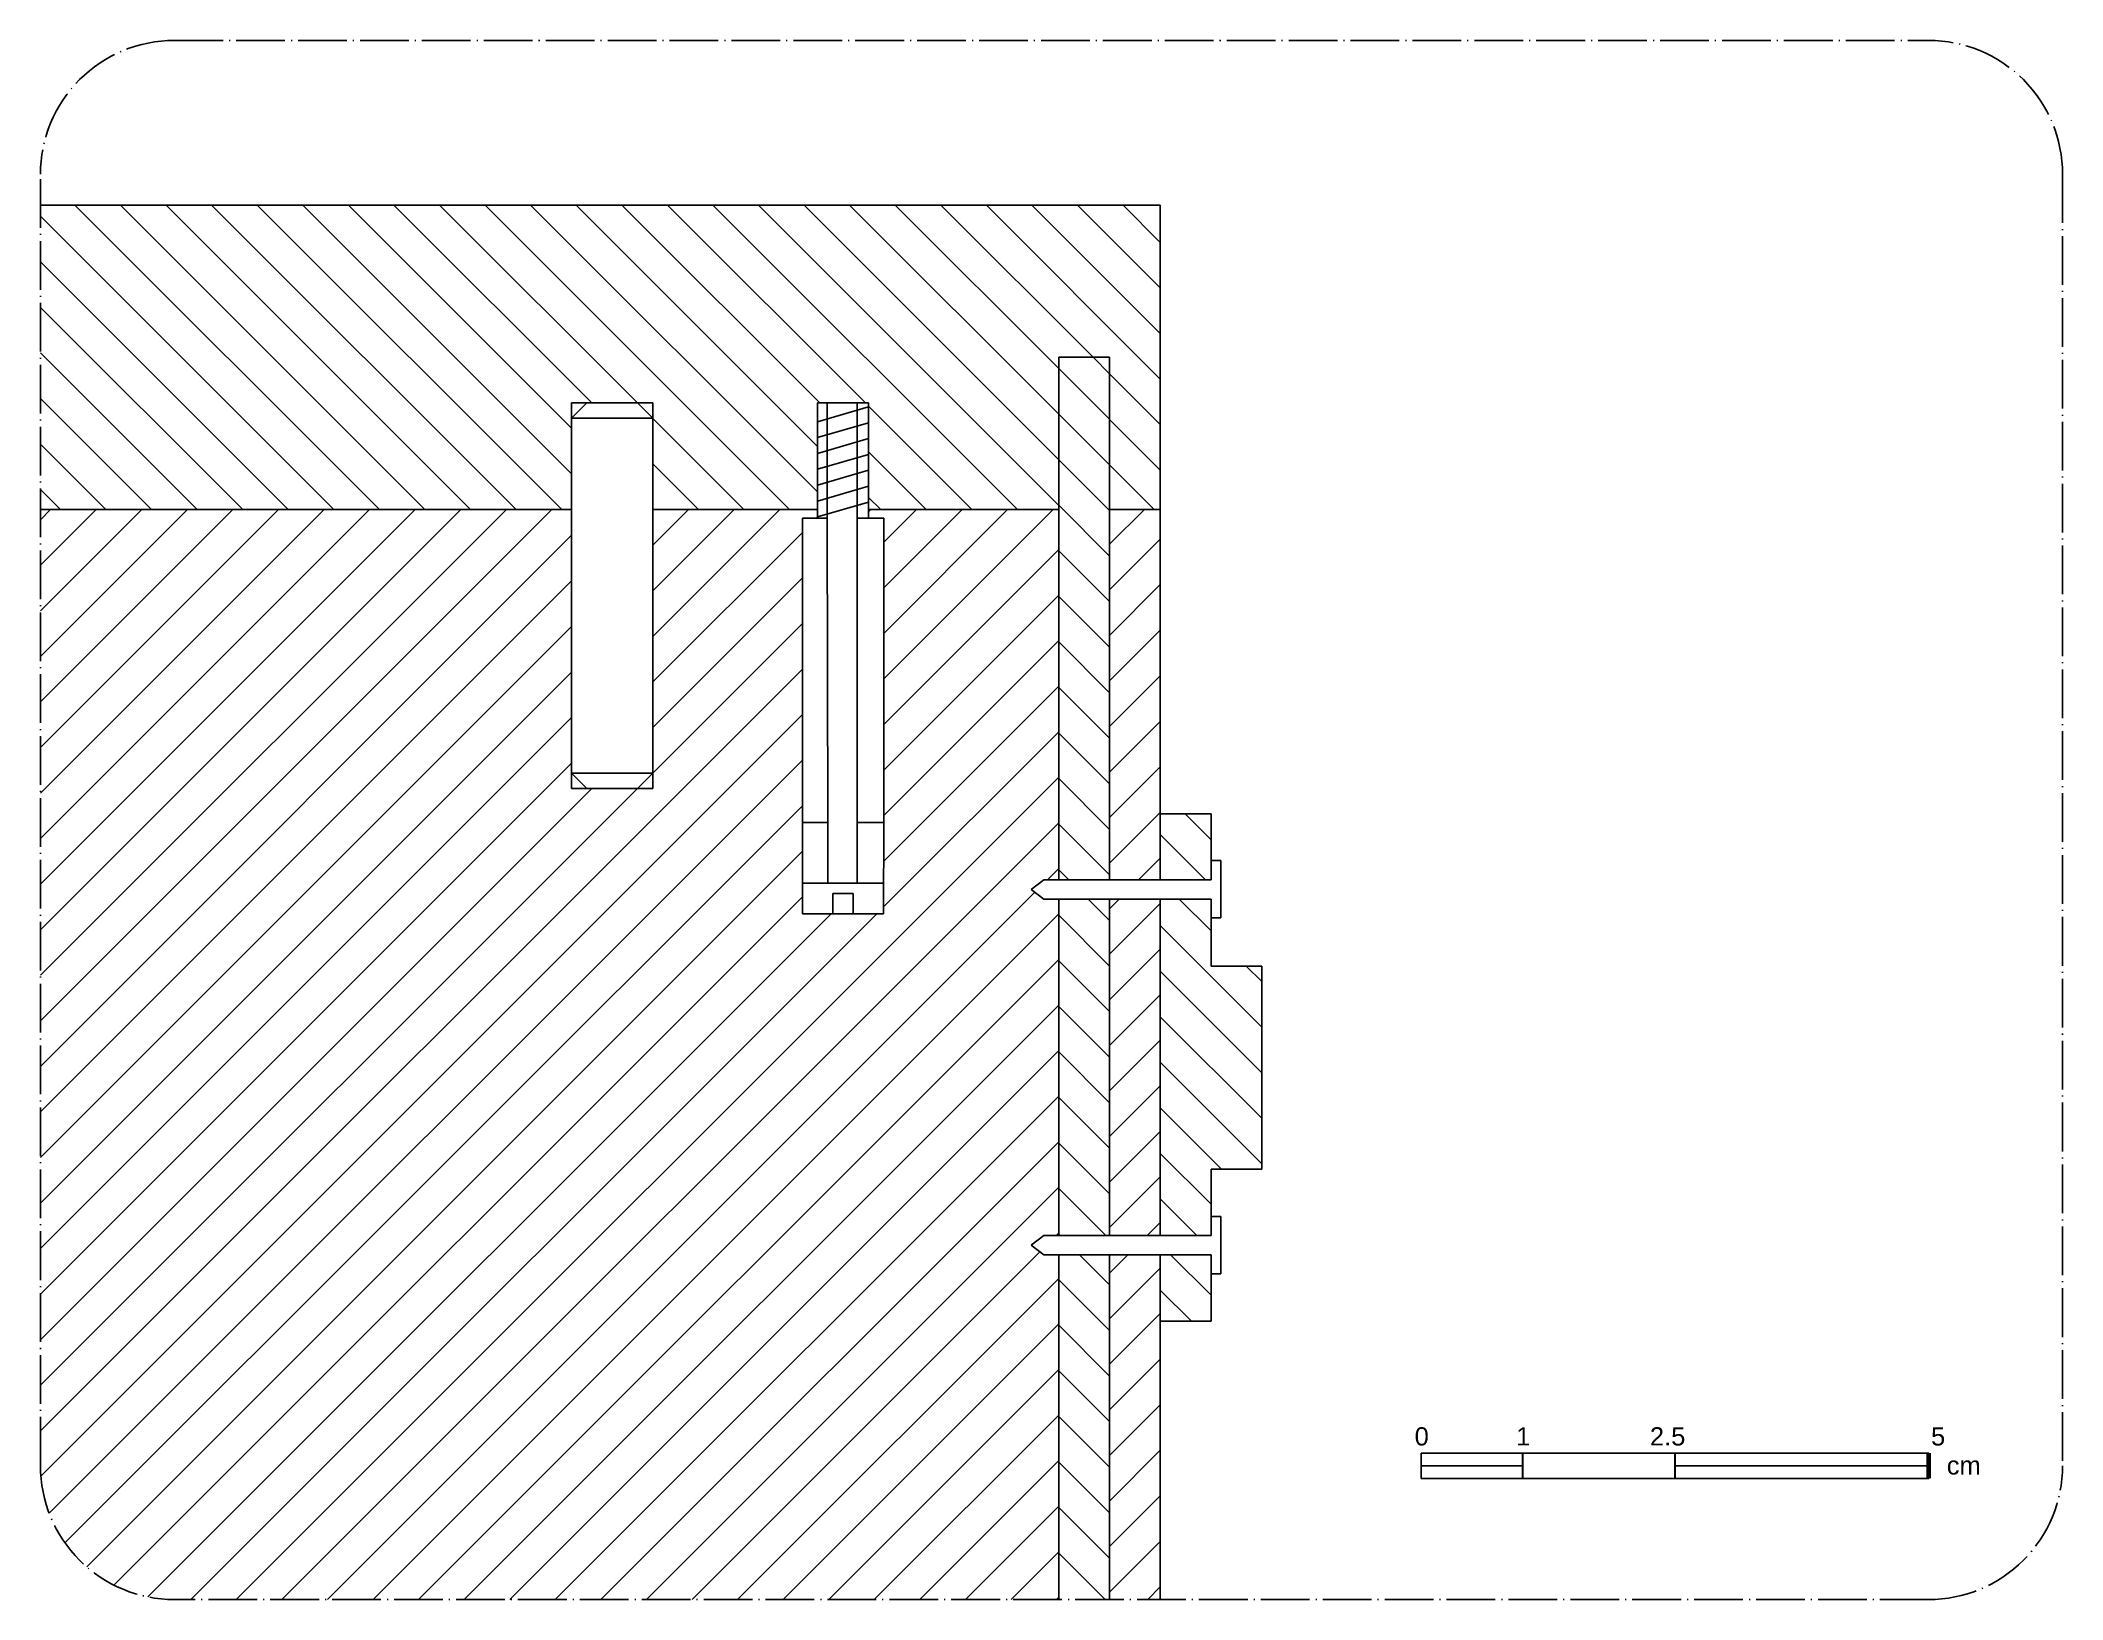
# Model space of a CAD drawing. Header units: millimetres. Extents: x -1061 to 8262, y 78 to 3828.
# Drawn here: x 4672.3 to 4871.5, y 3673.9 to 3827.6 of the extents above; entities that cross this region are included whole.
import ezdxf
from ezdxf.enums import TextEntityAlignment as Align

# ---------------------------------------------------------------- set-up
doc = ezdxf.new("R2010")
doc.units = ezdxf.units.MM
doc.linetypes.add('ACAD_ISO04W100', pattern=[30, 24, -3, 0, -3])
for name, color, linetype in [('A-ANNO-SYMB', 3, 'Continuous'), ('G-ANNO-TEXT', 3, 'Continuous'), ('G-ANNO-TTLB', 3, 'Continuous'), ('IF-DETL', 4, 'Continuous'), ('IF-FURN', 7, 'Continuous'), ('Layer2', 8, 'Continuous'), ('linee sezione', 3, 'ACAD_ISO04W100')]:
    doc.layers.add(name, color=color, linetype=linetype)
doc.styles.add('E-ARIAL', font='arial.ttf')
pattern_1 = [(45, (-1293.6433, -1224.6407), (-2.245064, 2.245064), [])]

msp = doc.modelspace()

# ---------------------------------------------------------------- texts
at = {"layer": 'G-ANNO-TEXT', "style": 'E-ARIAL'}
msp.add_text('0', height=1.8, dxfattribs=at).set_placement((4808.35, 3690.92), align=Align.TOP_CENTER)
for s, p in [('1', (4817.65, 3689.12)), ('2.5', (4830.83, 3689.12))]:
    msp.add_text(s, height=1.8, dxfattribs=at).set_placement(p)
for s, p in [('5', (4859.93, 3689.12)), ('cm', (4863.43, 3686.26))]:
    msp.add_text(s, height=1.8, dxfattribs=at).set_placement(p, align=Align.RIGHT)

# ---------------------------------------------------------------- hatches: boundary and pattern name
at = {"layer": 'IF-DETL'}
h = msp.add_hatch(dxfattribs=at)
h.set_pattern_fill('ANSI31', color=256, angle=90)
h.set_pattern_definition([(135, (-1293.6433, -1224.6407), (-2.245064, -2.245064), [])])
h.paths.add_polyline_path([(4787.59, 3746.76), (4787.59, 3748.62), (4787.59, 3751.37), (4782.59, 3751.37), (4782.59, 3744.88), (4787.59, 3744.88)])
h.paths.add_polyline_path([(4792.59, 3736.37), (4787.59, 3736.37), (4787.59, 3739.24), (4787.59, 3741.32), (4787.59, 3742.98), (4786.45, 3742.98), (4782.59, 3742.98), (4782.59, 3709.81), (4787.59, 3709.81), (4787.59, 3711.69), (4787.59, 3713.56), (4787.59, 3716.37), (4792.59, 3716.37)])
h.paths.add_polyline_path([(4787.59, 3706.26), (4787.59, 3707.91), (4786.45, 3707.91), (4782.59, 3707.91), (4782.59, 3701.37), (4787.59, 3701.37), (4787.59, 3704.18), (4787.59, 3704.18)])
h.paths.add_polyline_path([(4772.59, 3744.88), (4777.59, 3744.88), (4777.59, 3796.37), (4772.59, 3796.37)])
h.paths.add_polyline_path([(4777.59, 3707.91), (4772.59, 3707.91), (4772.59, 3673.94), (4777.59, 3673.94)])
h.paths.add_polyline_path([(4772.59, 3709.81), (4777.59, 3709.81), (4777.59, 3742.98), (4772.59, 3742.98)])
h = msp.add_hatch(dxfattribs=at)
h.set_pattern_fill('ANSI31', color=256)
h.set_pattern_definition(pattern_1)
edge = h.paths.add_edge_path()
edge.add_line((4685.44, 3673.94), (4772.59, 3673.94))
edge.add_line((4772.59, 3673.94), (4772.59, 3707.91))
edge.add_line((4772.59, 3707.91), (4771.11, 3707.91))
edge.add_line((4771.11, 3707.91), (4769.87, 3708.86))
edge.add_line((4769.87, 3708.86), (4771.11, 3709.81))
edge.add_line((4771.11, 3709.81), (4772.59, 3709.81))
edge.add_line((4772.59, 3709.81), (4772.59, 3742.98))
edge.add_line((4772.59, 3742.98), (4771.11, 3742.98))
edge.add_line((4771.11, 3742.98), (4769.87, 3743.93))
edge.add_line((4769.87, 3743.93), (4771.11, 3744.88))
edge.add_line((4771.11, 3744.88), (4772.59, 3744.88))
edge.add_line((4772.59, 3744.88), (4772.59, 3781.37))
edge.add_line((4772.59, 3781.37), (4771.97, 3781.37))
edge.add_line((4771.97, 3781.37), (4763.22, 3781.37))
edge.add_line((4763.22, 3781.37), (4753.85, 3781.37))
edge.add_line((4753.85, 3781.37), (4753.85, 3780.53))
edge.add_line((4753.85, 3780.53), (4755.34, 3780.53))
edge.add_line((4755.34, 3780.53), (4755.34, 3750.53))
edge.add_line((4755.34, 3750.53), (4755.33, 3741.53))
edge.add_line((4755.33, 3741.53), (4747.33, 3741.53))
edge.add_line((4747.33, 3741.53), (4747.33, 3750.53))
edge.add_line((4747.33, 3750.53), (4747.33, 3780.53))
edge.add_line((4747.33, 3780.53), (4748.82, 3780.53))
edge.add_line((4748.82, 3780.53), (4748.82, 3781.37))
edge.add_line((4748.82, 3781.37), (4732.59, 3781.37))
edge.add_line((4732.59, 3781.37), (4732.59, 3755.37))
edge.add_line((4732.59, 3755.37), (4732.59, 3753.87))
edge.add_line((4732.59, 3753.87), (4724.59, 3753.87))
edge.add_line((4724.59, 3753.87), (4724.59, 3755.37))
edge.add_line((4724.59, 3755.37), (4724.59, 3781.37))
edge.add_line((4724.59, 3781.37), (4672.25, 3781.37))
edge.add_line((4672.25, 3781.37), (4672.25, 3687.13))
edge.add_arc((4685.44, 3687.13), 13.19, 180, 270)
h = msp.add_hatch(dxfattribs=at)
h.set_pattern_fill('ANSI31', color=256)
h.set_pattern_definition(pattern_1)
h.paths.add_polyline_path([(4782.59, 3781.37), (4777.59, 3781.37), (4777.59, 3744.88), (4782.59, 3744.88)])
h.paths.add_polyline_path([(4782.59, 3742.98), (4777.59, 3742.98), (4777.59, 3709.81), (4782.59, 3709.81)])
h.paths.add_polyline_path([(4777.59, 3673.94), (4782.59, 3673.94), (4782.59, 3707.91), (4777.59, 3707.91)])

# ---------------------------------------------------------------- linework, layer by layer
at = {"layer": 'A-ANNO-SYMB'}
for p, q in [((4808.3, 3687.13), (4818.3, 3687.13)), ((4833.3, 3687.13), (4858.3, 3687.13))]:
    msp.add_line(p, q, dxfattribs=at)
msp.add_lwpolyline([(4808.3, 3688.38), (4858.3, 3688.38), (4858.3, 3685.88), (4808.3, 3685.88)], close=True, dxfattribs=at)
at = {"layer": 'G-ANNO-TTLB', "const_width": 0.18}
for points in [[(4808.3, 3685.88), (4808.3, 3688.38)], [(4818.3, 3688.38), (4818.3, 3685.88)], [(4833.3, 3688.38), (4833.3, 3685.88)]]:
    msp.add_lwpolyline(points, dxfattribs=at)
at = {"layer": 'G-ANNO-TTLB'}
msp.add_lwpolyline([(4858.3, 3688.38, 0.48, 0.48, 0), (4858.3, 3685.88, 0.48, 0.48, 0)], format="xyseb", dxfattribs=at)
at = {"layer": 'IF-DETL', "linetype": 'Continuous'}
for p, q in [((4701.16, 3781.37), (4672.25, 3810.27)), ((4705.65, 3781.37), (4675.65, 3811.37)), ((4710.14, 3781.37), (4680.14, 3811.37)), ((4714.63, 3781.37), (4684.63, 3811.37)), ((4719.12, 3781.37), (4689.12, 3811.37)), ((4723.61, 3781.37), (4693.61, 3811.37)), ((4724.59, 3784.88), (4698.1, 3811.37)), ((4724.59, 3789.37), (4702.59, 3811.37)), ((4726.58, 3791.87), (4707.08, 3811.37)), ((4731.08, 3791.87), (4711.57, 3811.37)), ((4746.06, 3781.37), (4716.06, 3811.37)), ((4748.82, 3783.1), (4720.55, 3811.37)), ((4748.82, 3787.59), (4725.04, 3811.37)), ((4749.04, 3791.87), (4729.53, 3811.37)), ((4753.53, 3791.87), (4734.02, 3811.37)), ((4768.51, 3781.37), (4738.51, 3811.37)), ((4772.59, 3781.78), (4743, 3811.37)), ((4772.59, 3786.27), (4747.49, 3811.37)), ((4772.59, 3790.76), (4751.98, 3811.37)), ((4772.59, 3795.25), (4756.47, 3811.37)), ((4775.96, 3796.37), (4760.96, 3811.37)), ((4782.59, 3794.23), (4765.45, 3811.37)), ((4782.59, 3798.72), (4769.94, 3811.37)), ((4782.59, 3803.21), (4774.43, 3811.37)), ((4782.59, 3807.7), (4778.92, 3811.37)), ((4696.67, 3781.37), (4672.25, 3805.78)), ((4692.18, 3781.37), (4672.25, 3801.29)), ((4687.69, 3781.37), (4672.25, 3796.8)), ((4782.59, 3789.74), (4777.59, 3794.74)), ((4683.2, 3781.37), (4672.25, 3792.31)), ((4764.02, 3781.37), (4753.85, 3791.54)), ((4741.57, 3781.37), (4732.59, 3790.35)), ((4782.59, 3785.25), (4777.59, 3790.25)), ((4678.71, 3781.37), (4672.25, 3787.82)), ((4737.08, 3781.37), (4732.59, 3785.86)), ((4759.53, 3781.37), (4753.85, 3787.05)), ((4781.98, 3781.37), (4777.59, 3785.76)), ((4674.22, 3781.37), (4672.25, 3783.33)), ((4755.04, 3781.37), (4753.85, 3782.56))]:
    msp.add_line(p, q, dxfattribs=at)
at = {"layer": 'IF-FURN'}
for p, q in [((4782.59, 3811.37), (4672.25, 3811.37)), ((4782.59, 3744.88), (4782.59, 3811.37)), ((4777.59, 3796.37), (4772.59, 3796.37)), ((4772.59, 3744.88), (4772.59, 3796.37)), ((4777.59, 3796.37), (4777.59, 3744.88)), ((4724.59, 3791.87), (4732.59, 3791.87)), ((4724.59, 3791.87), (4724.59, 3753.87)), ((4732.59, 3753.87), (4732.59, 3791.87)), ((4748.82, 3780.53), (4748.82, 3791.87)), ((4748.82, 3791.87), (4753.85, 3791.87)), ((4753.85, 3791.87), (4753.85, 3780.53)), ((4672.25, 3781.37), (4724.59, 3781.37)), ((4732.59, 3781.37), (4748.82, 3781.37)), ((4748.82, 3780.53), (4747.33, 3780.53)), ((4747.33, 3780.53), (4747.33, 3750.53)), ((4772.59, 3781.37), (4753.85, 3781.37)), ((4753.85, 3780.53), (4755.34, 3780.53)), ((4755.34, 3750.53), (4755.34, 3780.53)), ((4777.59, 3781.37), (4782.59, 3781.37)), ((4724.59, 3753.87), (4732.59, 3753.87)), ((4747.33, 3750.53), (4747.33, 3741.53)), ((4755.33, 3741.53), (4755.34, 3750.53)), ((4747.33, 3744.53), (4747.33, 3741.53)), ((4755.33, 3741.53), (4755.33, 3744.53)), ((4771.11, 3744.88), (4769.87, 3743.93)), ((4769.87, 3743.93), (4771.11, 3742.98)), ((4772.59, 3709.81), (4772.59, 3742.98)), ((4777.59, 3742.98), (4777.59, 3709.81)), ((4782.59, 3709.81), (4782.59, 3742.98)), ((4747.33, 3741.53), (4755.33, 3741.53)), ((4771.11, 3709.81), (4769.87, 3708.86)), ((4769.87, 3708.86), (4771.11, 3707.91)), ((4772.59, 3673.94), (4772.59, 3707.91)), ((4777.59, 3707.91), (4777.59, 3673.94)), ((4782.59, 3673.94), (4782.59, 3707.91))]:
    msp.add_line(p, q, dxfattribs=at)
for points in [[(4777.59, 3744.88), (4771.11, 3744.88)], [(4782.59, 3744.88), (4777.59, 3744.88)], [(4771.11, 3742.98), (4777.59, 3742.98)], [(4777.59, 3742.98), (4782.59, 3742.98)], [(4777.59, 3709.81), (4771.11, 3709.81)], [(4771.11, 3707.91), (4777.59, 3707.91)], [(4782.59, 3709.81), (4777.59, 3709.81)], [(4777.59, 3707.91), (4782.59, 3707.91)]]:
    msp.add_lwpolyline(points, dxfattribs=at)
at = {"layer": 'Layer2'}
for p, q in [((4724.59, 3790.37), (4726.09, 3791.87)), ((4732.59, 3790.37), (4731.09, 3791.87)), ((4749.77, 3791.87), (4752.72, 3791.87)), ((4732.59, 3790.37), (4724.59, 3790.37)), ((4748.82, 3790.02), (4753.85, 3791.48)), ((4753.85, 3789.92), (4748.82, 3788.46)), ((4753.85, 3788.36), (4748.82, 3786.9)), ((4753.85, 3786.79), (4748.82, 3785.33)), ((4753.85, 3785.23), (4748.82, 3783.77)), ((4753.85, 3783.67), (4748.82, 3782.2)), ((4753.85, 3783.67), (4748.82, 3782.2)), ((4753.85, 3782.1), (4748.82, 3780.64)), ((4748.82, 3780.53), (4749.77, 3780.53)), ((4749.83, 3750.53), (4749.77, 3780.53)), ((4752.72, 3744.53), (4752.72, 3780.53)), ((4753.85, 3780.53), (4752.72, 3780.53)), ((4724.59, 3755.37), (4726.09, 3753.87)), ((4732.59, 3755.37), (4724.59, 3755.37)), ((4732.59, 3755.37), (4731.09, 3753.87)), ((4747.33, 3750.53), (4749.83, 3750.53)), ((4749.83, 3750.53), (4749.83, 3744.53)), ((4752.72, 3750.53), (4755.34, 3750.53)), ((4782.59, 3751.37), (4787.59, 3751.37)), ((4787.59, 3751.37), (4787.59, 3744.88)), ((4788.54, 3746.76), (4787.59, 3746.76)), ((4788.54, 3746.76), (4788.54, 3741.12)), ((4755.33, 3744.53), (4747.33, 3744.53)), ((4787.59, 3744.88), (4782.59, 3744.88)), ((4750.33, 3741.53), (4750.33, 3743.53)), ((4750.33, 3743.53), (4752.33, 3743.53)), ((4752.33, 3743.53), (4752.33, 3741.53)), ((4787.59, 3742.98), (4782.59, 3742.98)), ((4787.59, 3741.12), (4787.59, 3742.98)), ((4787.59, 3739.24), (4787.59, 3741.32)), ((4788.54, 3741.12), (4787.59, 3741.12)), ((4787.59, 3736.37), (4787.59, 3739.24)), ((4787.59, 3736.37), (4792.59, 3736.37)), ((4792.59, 3736.37), (4792.59, 3716.37)), ((4792.59, 3716.37), (4787.59, 3716.37)), ((4787.59, 3716.37), (4787.59, 3709.81)), ((4788.54, 3711.69), (4787.59, 3711.69)), ((4788.54, 3711.69), (4788.54, 3706.05)), ((4787.59, 3709.81), (4782.59, 3709.81)), ((4787.59, 3707.91), (4782.59, 3707.91)), ((4787.59, 3706.05), (4787.59, 3707.91)), ((4787.59, 3704.18), (4787.59, 3706.26)), ((4788.54, 3706.05), (4787.59, 3706.05)), ((4787.59, 3704.18), (4787.59, 3701.37)), ((4782.59, 3701.37), (4787.59, 3701.37))]:
    msp.add_line(p, q, dxfattribs=at)
for points in [[(4749.77, 3780.53), (4749.77, 3791.87)], [(4752.72, 3791.87), (4752.72, 3780.53)]]:
    msp.add_lwpolyline(points, dxfattribs=at)
at = {"layer": 'linee sezione', "ltscale": 0.2}
msp.add_lwpolyline([(4685.44, 3827.6), (4858.3, 3827.6, -0.414214), (4871.49, 3814.41), (4871.49, 3687.13, -0.414214), (4858.3, 3673.94), (4685.44, 3673.94, -0.414214), (4672.25, 3687.13), (4672.25, 3814.41, -0.414214)], format="xyb", close=True, dxfattribs=at)

msp.set_redraw_order([(e.dxf.handle, doc.entitydb.next_handle()) for e in msp.query("TEXT MTEXT ATTDEF DIMENSION ARC_DIMENSION")])  # texts and dimensions are drawn at this point

doc.saveas('drawing.dxf')
